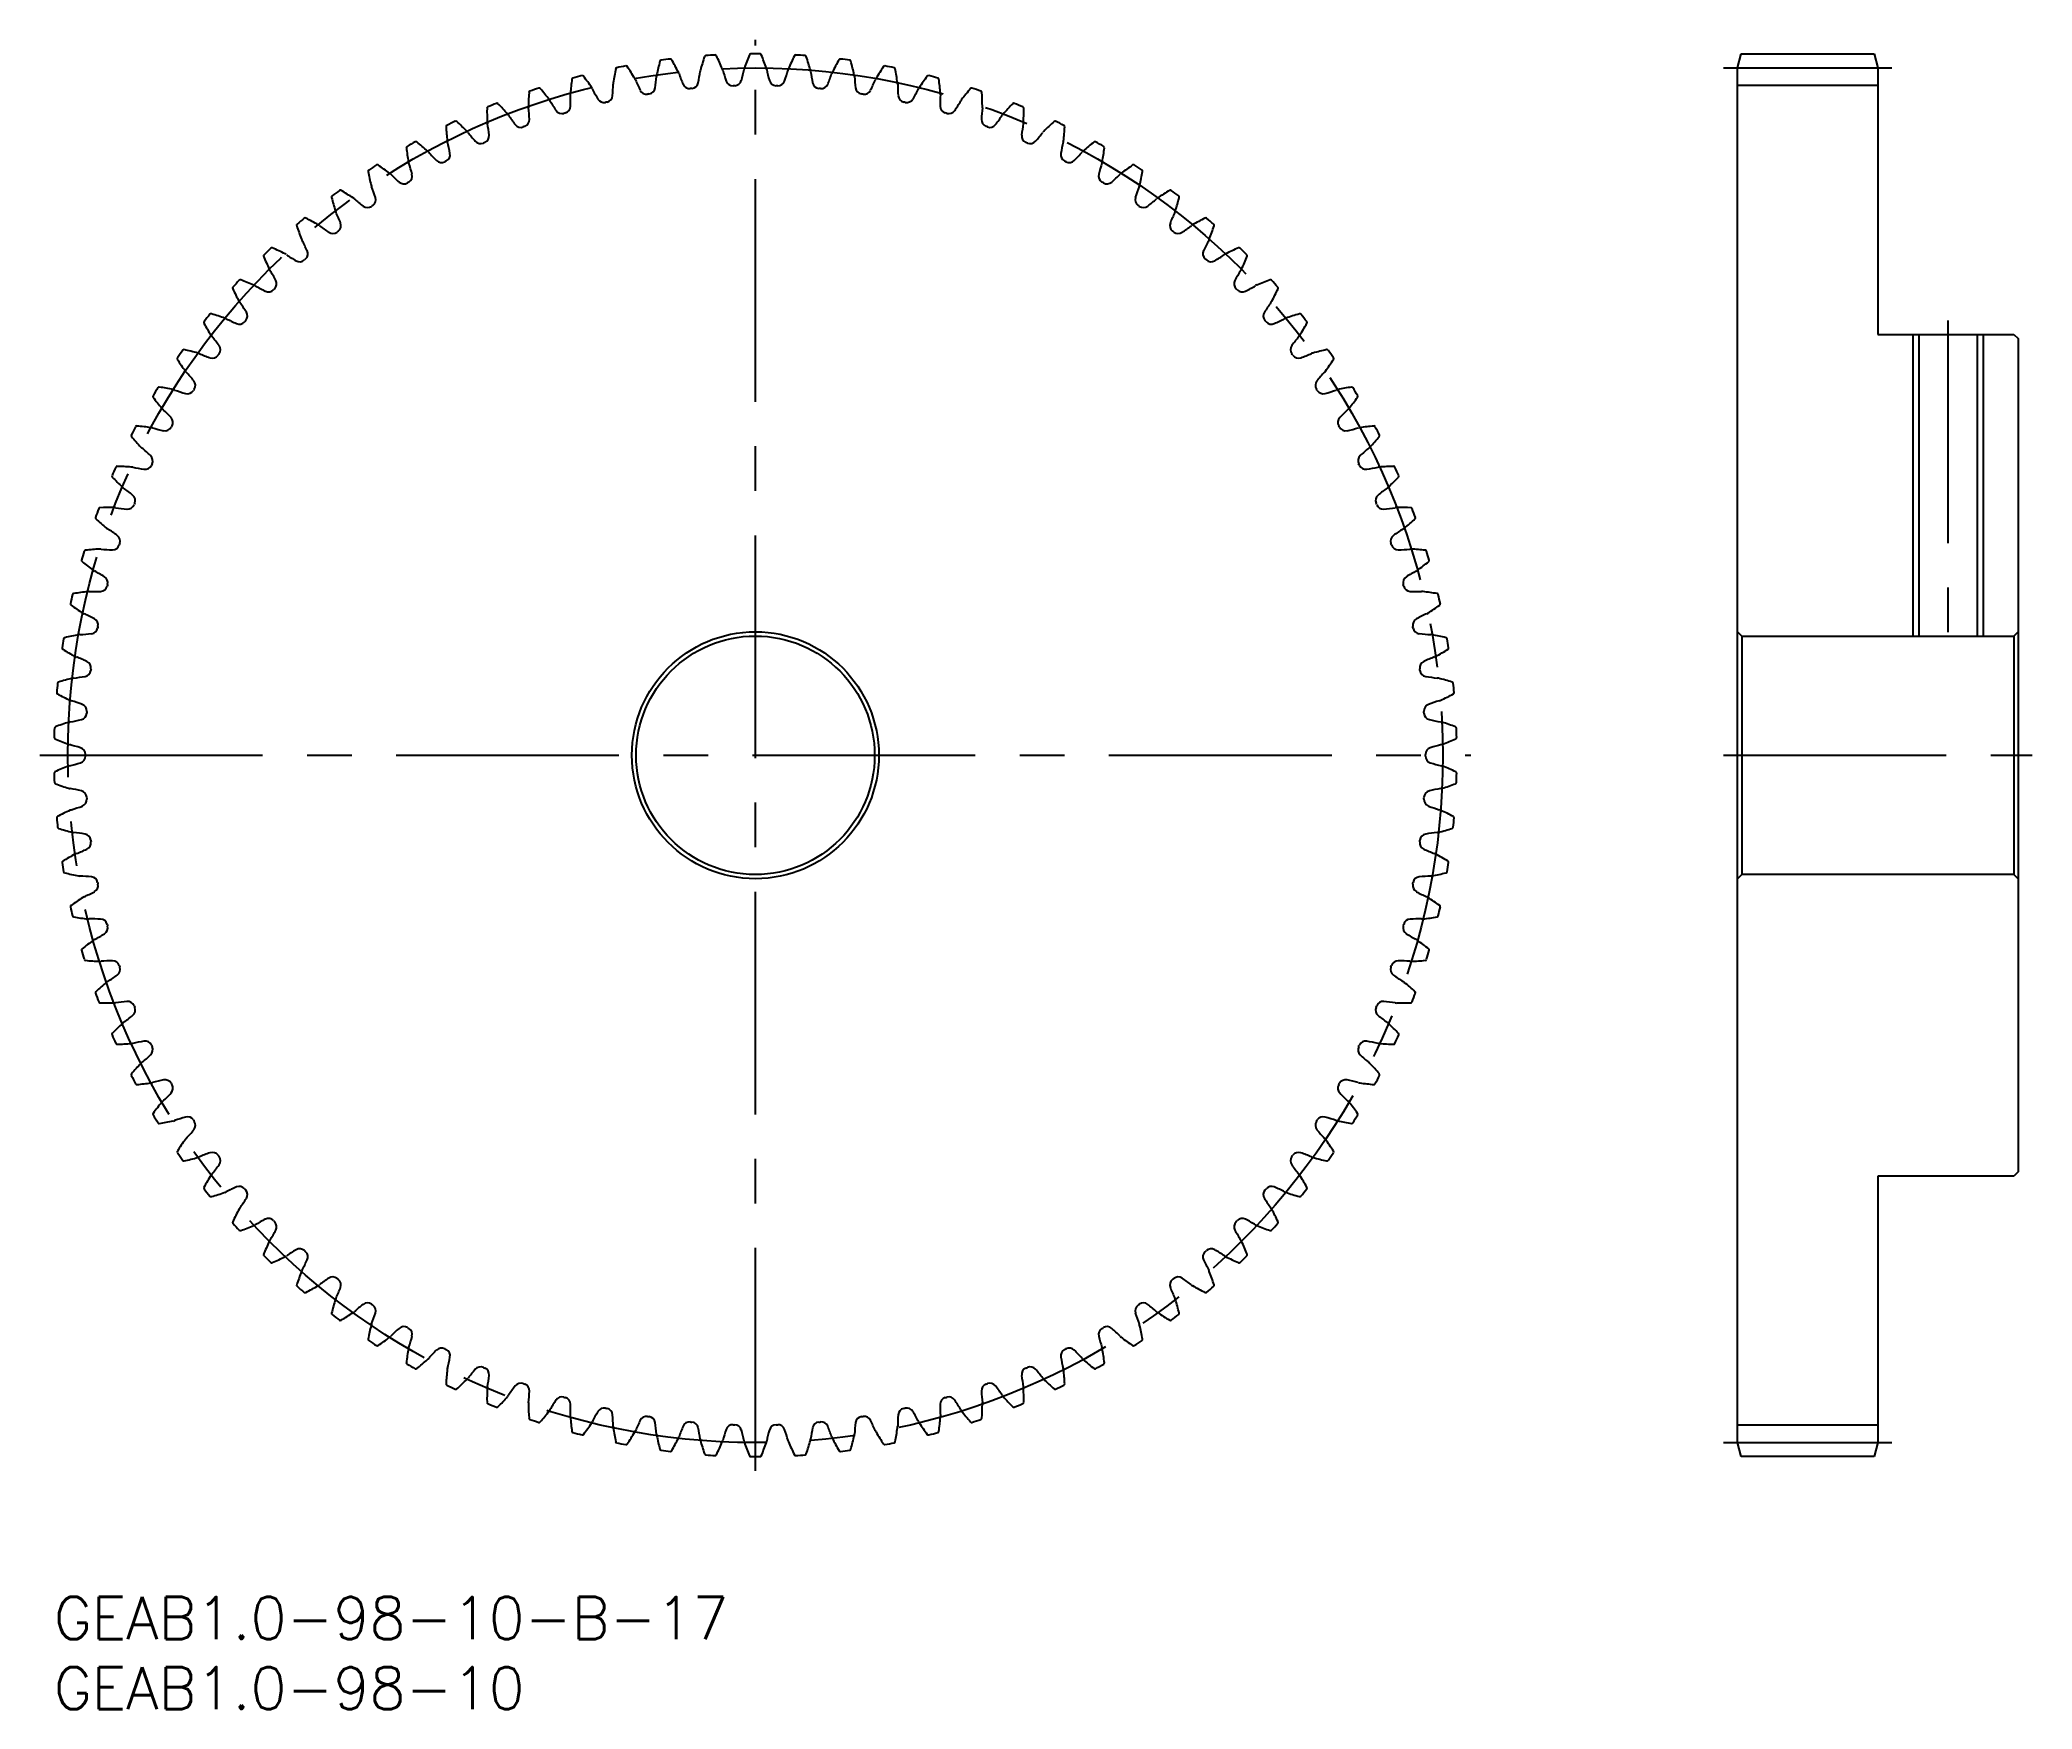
# Model space of a CAD drawing. Extents: x -1 to 141, y -8 to 111.
import ezdxf

# ---------------------------------------------------------------- set-up
doc = ezdxf.new("R2010")
doc.units = 0
doc.header["$LTSCALE"] = 0.5
doc.linetypes.add('CENTER', pattern=[50.8, 31.75, -6.35, 6.35, -6.35])
for name, color, linetype in [('MSM_CENTER', 1, 'CENTER'), ('MSM_CONTINUOUS', 7, 'CONTINUOUS'), ('MSM_NARROW', 5, 'CONTINUOUS'), ('MSM_PART_NUMBER', 7, 'CONTINUOUS')]:
    doc.layers.add(name, color=color, linetype=linetype)
doc.styles.get("Standard").update_dxf_attribs({"font": 'txt.shx', "height": 1, "bigfont": 'bigfont.shx'})

# ---------------------------------------------------------------- blocks, each defined once
blk = doc.blocks.new('*U2')
at = {"layer": 'MSM_PART_NUMBER'}
blk.add_text('GEAB1.0-98-10-B-17', height=3, dxfattribs=at).set_placement((0, -3))
blk = doc.blocks.new('*U3')
at = {"layer": 'MSM_PART_NUMBER'}
blk.add_text('GEAB1.0-98-10', height=3, dxfattribs=at).set_placement((0, -8))

msp = doc.modelspace()

# ---------------------------------------------------------------- linework, layer by layer
at = {"layer": 'MSM_CENTER'}
for p, q in [((50, 9), (50, 111)), ((119, 109), (131, 109)), ((135, 91), (135, 67.5)), ((-1, 60), (101, 60)), ((119, 60), (141, 60)), ((119, 11), (131, 11))]:
    msp.add_line(p, q, dxfattribs=at)
msp.add_circle((50, 60), 49, dxfattribs=at)
at = {"layer": 'MSM_CONTINUOUS'}
for p, q in [((120, 109), (120.27, 110)), ((120.27, 110), (129.73, 110)), ((129.73, 110), (130, 109)), ((120, 11), (120, 109)), ((130, 109), (130, 90)), ((130, 107.75), (120, 107.75)), ((130, 90), (139.7, 90)), ((132.93, 90), (132.93, 68.5)), ((137.07, 90), (137.07, 68.5)), ((139.7, 90), (140, 89.7)), ((140, 89.7), (140, 30.3)), ((120.3, 68.5), (120, 68.8)), ((120.3, 68.5), (120.3, 51.5)), ((120.3, 68.5), (139.7, 68.5)), ((140, 68.8), (139.7, 68.5)), ((139.7, 68.5), (139.7, 51.5)), ((120, 51.2), (120.3, 51.5)), ((139.7, 51.5), (120.3, 51.5)), ((139.7, 51.5), (140, 51.2)), ((130, 30), (130, 11)), ((139.7, 30), (130, 30)), ((140, 30.3), (139.7, 30)), ((130, 12.25), (120, 12.25)), ((120.27, 10), (120, 11)), ((129.73, 10), (120.27, 10)), ((130, 11), (129.73, 10))]:
    msp.add_line(p, q, dxfattribs=at)
for radius in [8.8, 8.5]:
    msp.add_circle((50, 60), radius, dxfattribs=at)
for centre, radius, start, end in [((58.95, 105.17), 16.33, 164.7225, 168.2653), ((43.29, 109.45), 0.1, 97.73, 164.7225), ((50, 60), 50, 96.9639, 97.73), ((43.95, 109.53), 0.1, 29.9714, 96.9639), ((29.89, 101.42), 16.33, 26.4286, 29.9714), ((61.82, 104.5), 16.33, 161.049, 164.5918), ((46.47, 109.77), 0.1, 94.0565, 161.049), ((50, 60), 50, 93.2904, 94.0565), ((47.14, 109.82), 0.1, 26.2979, 93.2904), ((32.58, 102.63), 16.33, 22.7551, 26.2979), ((64.65, 103.65), 16.33, 157.3755, 160.9184), ((49.67, 109.9), 0.1, 90.3836, 157.3755), ((50, 60), 50, 89.617, 90.383), ((50.33, 109.9), 0.1, 22.6245, 89.617), ((35.35, 103.65), 16.33, 19.0816, 22.6245), ((67.42, 102.63), 16.33, 153.7021, 157.2449), ((52.86, 109.82), 0.1, 86.7101, 153.7021), ((50, 60), 50, 85.9435, 86.7096), ((53.53, 109.77), 0.1, 18.951, 85.9435), ((38.18, 104.5), 16.33, 15.4082, 18.951), ((70.11, 101.42), 16.33, 150.0286, 153.5714), ((56.05, 109.53), 0.1, 83.0367, 150.0286), ((50, 60), 50, 82.27, 83.0361), ((56.71, 109.45), 0.1, 15.2775, 82.27), ((41.05, 105.17), 16.33, 11.7347, 15.2775), ((53.1, 105.94), 16.33, 172.0694, 175.6122), ((37.02, 108.18), 0.1, 105.0769, 172.0694), ((50, 60), 50, 104.3108, 105.0769), ((37.67, 108.35), 0.1, 37.3183, 104.3108), ((24.76, 98.51), 16.33, 33.7755, 37.3183), ((56.04, 105.65), 16.33, 168.396, 171.9388), ((40.69, 107.82), 0.831, 171.9388, 179.0936), ((40.13, 108.91), 0.1, 101.4035, 168.396), ((50, 60), 50, 100.6374, 101.4035), ((40.79, 109.04), 0.1, 33.6449, 100.6374), ((27.27, 100.05), 16.33, 30.102, 33.6449), ((40.69, 107.82), 0.831, 22.9472, 30.102), ((55.34, 114.03), 15.08, 202.9472, 206.06), ((27.91, 109.59), 15.08, 352.3073, 355.4201), ((43.77, 108.32), 0.831, 168.2653, 175.4201), ((43.77, 108.32), 0.831, 19.2738, 26.4286), ((58.79, 113.57), 15.08, 199.2738, 202.3866), ((45.43, 108.03), 0.5, 275.4394, 348.6339), ((31.14, 110.91), 15.08, 348.6339, 351.7466), ((46.88, 108.62), 0.831, 164.5918, 171.7466), ((46.88, 108.62), 0.831, 15.6003, 22.7551), ((62.2, 112.9), 15.08, 195.6003, 198.7131), ((48.39, 108.22), 0.5, 198.7131, 271.9075), ((48.51, 108.23), 0.5, 271.766, 344.9604), ((34.44, 112.01), 15.08, 344.9604, 348.0732), ((50, 108.72), 0.831, 160.9184, 168.0732), ((50, 108.72), 0.831, 11.9268, 19.0816), ((65.56, 112.01), 15.08, 191.9268, 195.0396), ((51.49, 108.23), 0.5, 195.0396, 268.234), ((51.61, 108.22), 0.5, 268.0925, 341.2869), ((37.8, 112.9), 15.08, 341.2869, 344.3997), ((53.12, 108.62), 0.831, 157.2449, 164.3997), ((53.12, 108.62), 0.831, 8.2534, 15.4082), ((68.86, 110.91), 15.08, 188.2534, 191.3661), ((54.57, 108.03), 0.5, 191.3662, 264.5606), ((41.21, 113.57), 15.08, 337.6134, 340.7262), ((56.23, 108.32), 0.831, 153.5714, 160.7262), ((56.23, 108.32), 0.831, 4.5799, 11.7347), ((72.09, 109.59), 15.08, 184.5799, 187.6927), ((44.66, 114.03), 15.08, 333.94, 337.0528), ((59.31, 107.82), 0.831, 149.898, 157.0528), ((72.73, 100.05), 16.33, 146.3551, 149.898), ((59.21, 109.04), 0.1, 79.3632, 146.3551), ((50, 60), 50, 78.5965, 79.3626), ((59.87, 108.91), 0.1, 11.604, 78.5965), ((43.96, 105.65), 16.33, 8.0612, 11.604), ((59.31, 107.82), 0.831, 0.9064, 8.0612), ((75.24, 98.51), 16.33, 142.6817, 146.2245), ((62.33, 108.35), 0.1, 75.6892, 142.6817), ((50, 60), 50, 74.9231, 75.6892), ((62.98, 108.18), 0.1, 7.9306, 74.9231), ((46.9, 105.94), 16.33, 4.3878, 7.9306), ((50.15, 106.05), 16.33, 175.7429, 179.2857), ((33.96, 107.25), 0.1, 108.7504, 175.7429), ((50, 60), 50, 107.9843, 108.7504), ((34.59, 107.46), 0.1, 40.9918, 107.9843), ((22.34, 96.81), 16.33, 37.449, 40.9918), ((34.65, 106.24), 0.831, 30.2942, 37.449), ((48.38, 114.26), 15.08, 210.2942, 213.407), ((37.64, 107.13), 0.831, 175.6122, 182.767), ((21.75, 106.36), 15.08, 359.6543, 2.7671), ((37.64, 107.13), 0.831, 26.6207, 33.7755), ((51.86, 114.26), 15.08, 206.6207, 209.7335), ((39.21, 107.03), 0.5, 209.7335, 282.9279), ((50, 60), 47.75, 102.7864, 102.9279), ((39.32, 107.05), 0.5, 282.7864, 355.9808), ((24.78, 108.08), 15.08, 355.9808, 359.0936), ((42.24, 107.62), 0.5, 206.06, 279.2544), ((50, 60), 47.75, 99.1129, 99.2544), ((42.36, 107.64), 0.5, 279.1129, 352.3073), ((45.31, 108.02), 0.5, 202.3865, 275.581), ((50, 60), 47.75, 95.4394, 95.581), ((50, 60), 47.75, 91.766, 91.9075), ((50, 60), 47.75, 88.0925, 88.234), ((50, 60), 47.75, 84.419, 84.5606), ((54.69, 108.02), 0.5, 264.419, 337.6135), ((57.64, 107.64), 0.5, 187.6927, 260.8871), ((50, 60), 47.75, 80.7456, 80.8871), ((57.76, 107.62), 0.5, 260.7455, 333.94), ((75.22, 108.08), 15.08, 180.9064, 184.0192), ((60.68, 107.05), 0.5, 184.0192, 257.2136), ((50, 60), 47.75, 77.0721, 77.2136), ((60.79, 107.03), 0.5, 257.0721, 330.2665), ((48.14, 114.26), 15.08, 330.2665, 333.3793), ((62.36, 107.13), 0.831, 146.2245, 153.3793), ((78.25, 106.36), 15.08, 177.2329, 180.3457), ((62.36, 107.13), 0.831, 357.233, 4.3877), ((51.62, 114.26), 15.08, 326.593, 329.7058), ((65.35, 106.24), 0.831, 142.551, 149.7058), ((77.66, 96.81), 16.33, 139.0082, 142.551), ((65.41, 107.46), 0.1, 72.0162, 139.0082), ((50, 60), 50, 71.2496, 72.0157), ((66.04, 107.25), 0.1, 4.2571, 71.2496), ((49.85, 106.05), 16.33, 0.7143, 4.2571), ((50, 60), 50, 115.3312, 116.0973), ((28.65, 105.1), 0.1, 48.3387, 115.3312), ((17.86, 92.97), 16.33, 44.7959, 48.3387), ((47.2, 105.96), 16.33, 179.4164, 182.9592), ((30.97, 106.13), 0.1, 112.4239, 179.4164), ((31.72, 105.16), 0.831, 182.9592, 190.114), ((50, 60), 50, 111.6578, 112.4239), ((31.58, 106.38), 0.1, 44.6653, 111.6578), ((20.04, 94.97), 16.33, 41.1224, 44.6653), ((31.72, 105.16), 0.831, 33.9676, 41.1225), ((44.91, 114.05), 15.08, 213.9676, 217.0804), ((33.39, 105.3), 0.5, 290.1333, 3.3277), ((34.65, 106.24), 0.831, 179.2857, 186.4405), ((18.84, 104.46), 15.08, 3.3277, 6.4405), ((36.21, 106.24), 0.5, 213.4069, 286.6014), ((50, 60), 47.75, 106.4598, 106.6014), ((36.33, 106.27), 0.5, 286.4598, 359.6543), ((63.67, 106.27), 0.5, 180.3457, 253.5402), ((50, 60), 47.75, 73.3986, 73.5402), ((63.79, 106.24), 0.5, 253.3986, 326.5931), ((81.16, 104.46), 15.08, 173.5595, 176.6723), ((66.61, 105.3), 0.5, 176.6722, 249.8667), ((65.35, 106.24), 0.831, 353.5595, 0.7143), ((55.09, 114.05), 15.08, 322.9196, 326.0324), ((68.28, 105.16), 0.831, 138.8775, 146.0324), ((79.96, 94.97), 16.33, 135.3347, 138.8775), ((68.42, 106.38), 0.1, 68.3422, 135.3347), ((50, 60), 50, 67.5761, 68.3422), ((69.03, 106.13), 0.1, 0.5836, 67.5761), ((68.28, 105.16), 0.831, 349.886, 357.0408), ((52.8, 105.96), 16.33, 357.0408, 0.5836), ((82.14, 92.97), 16.33, 131.6613, 135.2041), ((71.35, 105.1), 0.1, 64.6693, 131.6613), ((50, 60), 50, 63.9027, 64.6688), ((50, 60), 50, 119.0047, 119.7708), ((25.8, 103.64), 0.1, 52.0122, 119.0047), ((15.81, 90.85), 16.33, 48.4694, 52.0122), ((28.05, 104.81), 0.1, 116.0973, 183.0898), ((44.26, 105.69), 16.33, 183.0898, 186.6327), ((28.86, 103.9), 0.831, 186.6326, 193.7875), ((13.41, 100.11), 15.08, 10.6747, 13.7875), ((28.86, 103.9), 0.831, 37.6411, 44.7959), ((41.46, 113.61), 15.08, 217.6411, 220.7539), ((30.41, 104.1), 0.5, 220.7539, 293.9484), ((50, 60), 47.75, 113.8068, 113.9483), ((30.52, 104.14), 0.5, 293.8068, 7.0012), ((16.06, 102.37), 15.08, 7.0012, 10.114), ((33.28, 105.26), 0.5, 217.0804, 290.2749), ((50, 60), 47.75, 110.1333, 110.2749), ((50, 60), 47.75, 69.7251, 69.8667), ((66.72, 105.26), 0.5, 249.7251, 322.9196), ((83.94, 102.37), 15.08, 169.886, 172.9988), ((69.48, 104.14), 0.5, 172.9988, 246.1932), ((50, 60), 47.75, 66.0517, 66.1932), ((69.59, 104.1), 0.5, 246.0517, 319.2461), ((58.54, 113.61), 15.08, 319.2461, 322.3589), ((71.14, 103.9), 0.831, 135.2041, 142.3589), ((86.59, 100.11), 15.08, 166.2125, 169.3253), ((71.14, 103.9), 0.831, 346.2125, 353.3673), ((55.74, 105.69), 16.33, 353.3673, 356.9102), ((71.95, 104.81), 0.1, 356.9102, 63.9027), ((84.19, 90.85), 16.33, 127.9878, 131.5306), ((74.2, 103.64), 0.1, 60.9958, 127.9878), ((50, 60), 50, 60.2292, 60.9953), ((25.22, 103.31), 0.1, 119.7708, 186.7633), ((41.34, 105.23), 16.33, 186.7633, 190.3061), ((26.09, 102.45), 0.831, 190.3061, 197.4609), ((26.09, 102.45), 0.831, 41.3146, 48.4694), ((38.04, 112.95), 15.08, 221.3146, 224.4274), ((27.63, 102.75), 0.5, 224.4274, 297.6219), ((50, 60), 47.75, 117.4802, 117.6218), ((27.74, 102.81), 0.5, 297.4802, 10.6747), ((72.26, 102.81), 0.5, 169.3253, 242.5198), ((50, 60), 47.75, 62.3782, 62.5198), ((72.37, 102.75), 0.5, 242.3782, 315.5727), ((61.96, 112.95), 15.08, 315.5726, 318.6854), ((73.91, 102.45), 0.831, 131.5306, 138.6854), ((73.91, 102.45), 0.831, 342.5391, 349.6939), ((58.66, 105.23), 16.33, 349.6939, 353.2367), ((74.78, 103.31), 0.1, 353.2367, 60.2292), ((22.5, 101.64), 0.1, 123.4443, 190.4368), ((38.46, 104.58), 16.33, 190.4368, 193.9796), ((50, 60), 50, 122.6782, 123.4443), ((23.06, 102), 0.1, 55.6857, 122.6782), ((13.91, 88.59), 16.33, 52.1429, 55.6857), ((23.42, 100.83), 0.831, 44.9881, 52.1429), ((34.67, 112.08), 15.08, 224.988, 228.1008), ((24.94, 101.23), 0.5, 228.1008, 301.2953), ((50, 60), 47.75, 121.1537, 121.2953), ((10.92, 97.68), 15.08, 14.3481, 17.4609), ((25.04, 101.29), 0.5, 301.1537, 14.3481), ((74.96, 101.29), 0.5, 165.6518, 238.8463), ((89.08, 97.68), 15.08, 162.5391, 165.6519), ((50, 60), 47.75, 58.7047, 58.8463), ((75.06, 101.23), 0.5, 238.7047, 311.8992), ((65.33, 112.08), 15.08, 311.8992, 315.012), ((76.58, 100.83), 0.831, 127.8571, 135.0119), ((86.09, 88.59), 16.33, 124.3143, 127.8571), ((76.94, 102), 0.1, 57.3224, 124.3143), ((50, 60), 50, 56.5557, 57.3218), ((61.54, 104.58), 16.33, 346.0204, 349.5632), ((77.5, 101.64), 0.1, 349.5632, 56.5557), ((19.89, 99.79), 0.1, 127.1177, 194.1102), ((35.63, 103.75), 16.33, 194.1102, 197.6531), ((50, 60), 50, 126.3516, 127.1177), ((20.42, 100.19), 0.1, 59.3591, 126.3516), ((12.15, 86.22), 16.33, 55.8163, 59.3591), ((20.86, 99.05), 0.831, 48.6615, 55.8163), ((31.37, 110.99), 15.08, 228.6615, 231.7743), ((23.42, 100.83), 0.831, 193.9796, 201.1344), ((8.58, 95.1), 15.08, 18.0216, 21.1344), ((22.44, 99.61), 0.5, 304.8272, 18.0216), ((77.56, 99.61), 0.5, 161.9784, 235.1729), ((91.42, 95.1), 15.08, 158.8656, 161.9784), ((76.58, 100.83), 0.831, 338.8656, 346.0204), ((68.63, 110.99), 15.08, 308.2257, 311.3385), ((79.14, 99.05), 0.831, 124.1837, 131.3385), ((87.85, 86.22), 16.33, 120.6409, 124.1837), ((79.58, 100.19), 0.1, 53.6489, 120.6409), ((50, 60), 50, 52.8823, 53.6484), ((64.37, 103.75), 16.33, 342.3469, 345.8898), ((80.11, 99.79), 0.1, 345.8898, 52.8823), ((50, 60), 50, 130.0251, 130.7912), ((17.91, 98.21), 0.1, 63.0326, 130.0251), ((10.55, 83.74), 16.33, 59.4898, 63.0326), ((20.86, 99.05), 0.831, 197.6531, 204.8079), ((6.42, 92.37), 15.08, 21.6951, 24.8079), ((22.35, 99.54), 0.5, 231.7743, 304.9687), ((50, 60), 47.75, 124.8272, 124.9687), ((50, 60), 47.75, 55.0313, 55.1728), ((77.65, 99.54), 0.5, 235.0313, 308.2257), ((93.58, 92.37), 15.08, 155.1921, 158.3049), ((79.14, 99.05), 0.831, 335.1921, 342.3469), ((89.45, 83.74), 16.33, 116.9674, 120.5102), ((82.09, 98.21), 0.1, 49.9749, 116.9674), ((50, 60), 50, 49.2088, 49.9749), ((17.4, 97.78), 0.1, 130.7912, 197.7837), ((32.86, 102.74), 16.33, 197.7837, 201.3265), ((18.42, 97.1), 0.831, 201.3265, 208.4813), ((4.43, 89.51), 15.08, 25.3685, 28.4813), ((18.42, 97.1), 0.831, 52.335, 59.4898), ((28.14, 109.69), 15.08, 232.335, 235.4478), ((19.87, 97.69), 0.5, 235.4478, 308.6422), ((50, 60), 47.75, 128.5007, 128.6422), ((19.96, 97.76), 0.5, 308.5007, 21.6951), ((80.04, 97.76), 0.5, 158.3049, 231.4993), ((50, 60), 47.75, 51.3578, 51.4993), ((80.13, 97.69), 0.5, 231.3578, 304.5522), ((71.86, 109.69), 15.08, 304.5522, 307.665), ((81.58, 97.1), 0.831, 120.5102, 127.665), ((95.57, 89.51), 15.08, 151.5187, 154.6315), ((81.58, 97.1), 0.831, 331.5187, 338.6735), ((67.14, 102.74), 16.33, 338.6735, 342.2163), ((82.6, 97.78), 0.1, 342.2163, 49.2088), ((15.05, 95.61), 0.1, 134.4647, 201.4572), ((30.15, 101.55), 16.33, 201.4572, 205), ((50, 60), 50, 133.6986, 134.4647), ((15.53, 96.08), 0.1, 66.7061, 133.6986), ((9.11, 81.17), 16.33, 63.1633, 66.7061), ((16.1, 95), 0.831, 56.0085, 63.1633), ((25, 108.19), 15.08, 236.0085, 239.1213), ((17.52, 95.68), 0.5, 239.1212, 312.3157), ((50, 60), 47.75, 132.1741, 132.3157), ((17.61, 95.76), 0.5, 312.1741, 25.3685), ((82.39, 95.76), 0.5, 154.6314, 227.8259), ((50, 60), 47.75, 47.6843, 47.8259), ((82.48, 95.68), 0.5, 227.6843, 300.8787), ((75, 108.19), 15.08, 300.8787, 303.9915), ((83.9, 95), 0.831, 116.8367, 123.9915), ((90.89, 81.17), 16.33, 113.2939, 116.8367), ((84.47, 96.08), 0.1, 46.302, 113.2939), ((50, 60), 50, 45.5353, 46.3014), ((69.85, 101.55), 16.33, 335, 338.5428), ((84.95, 95.61), 0.1, 338.5428, 45.5353), ((50, 60), 50, 137.3721, 138.1381), ((13.29, 93.79), 0.1, 70.3796, 137.3721), ((7.83, 78.5), 16.33, 66.8367, 70.3796), ((16.1, 95), 0.831, 205, 212.1548), ((2.64, 86.53), 15.08, 29.042, 32.1548), ((15.38, 93.61), 0.5, 315.8476, 29.042), ((84.62, 93.61), 0.5, 150.958, 224.1524), ((97.36, 86.53), 15.08, 147.8452, 150.958), ((83.9, 95), 0.831, 327.8452, 335), ((92.17, 78.5), 16.33, 109.6204, 113.1633), ((86.71, 93.79), 0.1, 42.6279, 109.6204), ((50, 60), 50, 41.8619, 42.6279), ((12.84, 93.3), 0.1, 138.1381, 205.1306), ((27.53, 100.19), 16.33, 205.1306, 208.6735), ((13.93, 92.76), 0.831, 208.6735, 215.8283), ((13.93, 92.76), 0.831, 59.6819, 66.8367), ((21.96, 106.49), 15.08, 239.6819, 242.7947), ((15.3, 93.52), 0.5, 242.7947, 315.9891), ((50, 60), 47.75, 135.8476, 135.9891), ((50, 60), 47.75, 44.0109, 44.1524), ((84.7, 93.52), 0.5, 224.0108, 297.2052), ((78.04, 106.49), 15.08, 297.2053, 300.3181), ((86.07, 92.76), 0.831, 113.1633, 120.3181), ((86.07, 92.76), 0.831, 324.1717, 331.3265), ((72.47, 100.19), 16.33, 331.3265, 334.8694), ((87.16, 93.3), 0.1, 334.8694, 41.8619), ((10.78, 90.85), 0.1, 141.8116, 208.8041), ((50, 60), 50, 141.0455, 141.8116), ((11.2, 91.37), 0.1, 74.053, 141.0455), ((6.74, 75.76), 16.33, 70.5102, 74.053), ((11.91, 90.38), 0.831, 63.3554, 70.5102), ((19.04, 104.6), 15.08, 243.3554, 246.4682), ((13.22, 91.23), 0.5, 246.4682, 319.6626), ((1.03, 83.44), 15.08, 32.7155, 35.8283), ((50, 60), 47.75, 139.5211, 139.6626), ((13.3, 91.32), 0.5, 319.5211, 32.7155), ((86.7, 91.32), 0.5, 147.2845, 220.4789), ((98.97, 83.44), 15.08, 144.1717, 147.2845), ((50, 60), 47.75, 40.3374, 40.4789), ((86.78, 91.23), 0.5, 220.3374, 293.5318), ((80.96, 104.6), 15.08, 293.5318, 296.6446), ((88.09, 90.38), 0.831, 109.4898, 116.6446), ((93.26, 75.76), 16.33, 105.947, 109.4898), ((88.8, 91.37), 0.1, 38.955, 105.947), ((50, 60), 50, 38.1884, 38.9545), ((89.22, 90.85), 0.1, 331.1959, 38.1884), ((25, 98.67), 16.33, 208.8041, 212.3469), ((11.91, 90.38), 0.831, 212.3469, 219.5017), ((-0.37, 80.26), 15.08, 36.389, 39.5017), ((100.37, 80.26), 15.08, 140.4983, 143.611), ((88.09, 90.38), 0.831, 320.4983, 327.6531), ((75, 98.67), 16.33, 327.6531, 331.1959), ((8.88, 88.27), 0.1, 145.4851, 212.4776), ((50, 60), 50, 144.719, 145.4851), ((22.58, 96.99), 16.33, 212.4776, 216.0204), ((9.27, 88.82), 0.1, 77.7265, 144.719), ((5.81, 72.96), 16.33, 74.1837, 77.7265), ((10.04, 87.87), 0.831, 67.0289, 74.1837), ((16.25, 102.52), 15.08, 247.0289, 250.1417), ((11.3, 88.81), 0.5, 250.1416, 323.3361), ((50, 60), 47.75, 143.1945, 143.3361), ((11.37, 88.91), 0.5, 323.1945, 36.389), ((88.63, 88.91), 0.5, 143.611, 216.8055), ((50, 60), 47.75, 36.6639, 36.8055), ((88.7, 88.81), 0.5, 216.6639, 289.8584), ((83.75, 102.52), 15.08, 289.8583, 292.9711), ((89.96, 87.87), 0.831, 105.8163, 112.9711), ((94.19, 72.96), 16.33, 102.2735, 105.8163), ((77.42, 96.99), 16.33, 323.9796, 327.5224), ((90.73, 88.82), 0.1, 35.2816, 102.2735), ((50, 60), 50, 34.5149, 35.281), ((91.12, 88.27), 0.1, 327.5224, 34.5149), ((10.04, 87.87), 0.831, 216.0204, 223.1752), ((-1.56, 76.99), 15.08, 40.0624, 43.1752), ((9.59, 86.37), 0.5, 326.868, 40.0624), ((90.41, 86.37), 0.5, 139.9375, 213.132), ((101.56, 76.99), 15.08, 136.8248, 139.9376), ((89.96, 87.87), 0.831, 316.8248, 323.9796), ((7.16, 85.58), 0.1, 149.1586, 216.1511), ((50, 60), 50, 148.3925, 149.1586), ((20.26, 95.16), 16.33, 216.1511, 219.6939), ((7.5, 86.15), 0.1, 81.4, 148.3925), ((5.07, 70.1), 16.33, 77.8571, 81.4), ((8.34, 85.26), 0.831, 70.7023, 77.8571), ((13.59, 100.27), 15.08, 250.7023, 253.8151), ((9.53, 86.27), 0.5, 253.8151, 327.0095), ((50, 60), 47.75, 146.868, 147.0095), ((50, 60), 47.75, 32.9905, 33.132), ((90.47, 86.27), 0.5, 212.9904, 286.1849), ((86.41, 100.27), 15.08, 286.1849, 289.2977), ((91.66, 85.26), 0.831, 102.1429, 109.2977), ((94.93, 70.1), 16.33, 98.6, 102.1429), ((79.74, 95.16), 16.33, 320.3061, 323.8489), ((92.5, 86.15), 0.1, 31.6081, 98.6), ((50, 60), 50, 30.8414, 31.6075), ((92.84, 85.58), 0.1, 323.8489, 30.8414), ((8.34, 85.26), 0.831, 219.6939, 226.8487), ((-2.54, 73.65), 15.08, 43.7359, 46.8487), ((7.99, 83.73), 0.5, 330.5415, 43.7359), ((92.01, 83.73), 0.5, 136.2641, 209.4585), ((102.54, 73.65), 15.08, 133.1513, 136.2641), ((91.66, 85.26), 0.831, 313.1513, 320.3061), ((5.61, 82.78), 0.1, 152.832, 219.8245), ((50, 60), 50, 152.0659, 152.832), ((18.07, 93.18), 16.33, 219.8245, 223.3673), ((5.91, 83.38), 0.1, 85.0734, 152.0659), ((4.52, 67.2), 16.33, 81.5306, 85.0734), ((6.8, 82.54), 0.831, 74.3758, 81.5306), ((11.09, 97.86), 15.08, 254.3758, 257.4886), ((7.93, 83.63), 0.5, 257.4886, 330.683), ((50, 60), 47.75, 150.5415, 150.683), ((50, 60), 47.75, 29.317, 29.4585), ((92.07, 83.63), 0.5, 209.317, 282.5114), ((88.91, 97.86), 15.08, 282.5114, 285.6242), ((93.2, 82.54), 0.831, 98.4694, 105.6242), ((95.48, 67.2), 16.33, 94.9266, 98.4694), ((81.93, 93.18), 16.33, 316.6327, 320.1755), ((94.09, 83.38), 0.1, 27.9341, 94.9266), ((50, 60), 50, 27.168, 27.9341), ((94.39, 82.78), 0.1, 320.1755, 27.168), ((6.8, 82.54), 0.831, 223.3673, 230.5222), ((-3.31, 70.26), 15.08, 47.4094, 50.5222), ((6.55, 80.99), 0.5, 334.2149, 47.4093), ((93.45, 80.99), 0.5, 132.5906, 205.7851), ((103.31, 70.26), 15.08, 129.4778, 132.5906), ((93.2, 82.54), 0.831, 309.4778, 316.6327), ((4.24, 79.89), 0.1, 156.5055, 223.498), ((50, 60), 50, 155.7394, 156.5055), ((16.01, 91.07), 16.33, 223.498, 227.0408), ((4.51, 80.5), 0.1, 88.7469, 155.7394), ((4.15, 64.27), 16.33, 85.2041, 88.7469), ((5.45, 79.72), 0.831, 78.0493, 85.2041), ((8.74, 95.29), 15.08, 258.0493, 261.1621), ((6.5, 80.88), 0.5, 261.162, 334.3565), ((50, 60), 47.75, 154.2149, 154.3565), ((50, 60), 47.75, 25.6435, 25.7851), ((93.5, 80.88), 0.5, 205.6435, 278.8379), ((91.26, 95.29), 15.08, 278.8379, 281.9507), ((94.55, 79.72), 0.831, 94.7959, 101.9507), ((95.85, 64.27), 16.33, 91.2531, 94.7959), ((83.99, 91.07), 16.33, 312.9592, 316.502), ((95.49, 80.5), 0.1, 24.2606, 91.2531), ((50, 60), 50, 23.4945, 24.2606), ((95.76, 79.89), 0.1, 316.502, 23.4945), ((5.45, 79.72), 0.831, 227.0408, 234.1956), ((-3.86, 66.82), 15.08, 51.0828, 54.1956), ((5.3, 78.16), 0.5, 337.8884, 51.0828), ((94.7, 78.16), 0.5, 128.9171, 202.1116), ((103.86, 66.82), 15.08, 125.8044, 128.9172), ((94.55, 79.72), 0.831, 305.8044, 312.9592), ((50, 60), 50, 159.4129, 160.179), ((3.06, 76.92), 0.1, 160.179, 227.1715), ((14.09, 88.83), 16.33, 227.1715, 230.7143), ((3.29, 77.55), 0.1, 92.4204, 159.4129), ((3.97, 61.33), 16.33, 88.8776, 92.4204), ((4.28, 76.83), 0.831, 81.7227, 88.8776), ((6.57, 92.57), 15.08, 261.7227, 264.8355), ((5.25, 78.05), 0.5, 264.8355, 338.03), ((50, 60), 47.75, 157.8884, 158.03), ((50, 60), 47.75, 21.97, 22.1116), ((94.75, 78.05), 0.5, 201.97, 275.1645), ((93.43, 92.57), 15.08, 275.1645, 278.2773), ((95.72, 76.83), 0.831, 91.1224, 98.2773), ((96.03, 61.33), 16.33, 87.5796, 91.1224), ((85.91, 88.83), 16.33, 309.2857, 312.8285), ((96.71, 77.55), 0.1, 20.5877, 87.5796), ((50, 60), 50, 19.821, 20.5871), ((96.94, 76.92), 0.1, 312.8285, 19.821), ((4.28, 76.83), 0.831, 230.7143, 237.8691), ((-4.18, 63.36), 15.08, 54.7563, 57.8691), ((4.23, 75.26), 0.5, 341.5619, 54.7563), ((95.77, 75.26), 0.5, 125.2437, 198.4381), ((104.18, 63.36), 15.08, 122.1309, 125.2437), ((95.72, 76.83), 0.831, 302.1309, 309.2857), ((50, 60), 50, 163.0863, 163.8524), ((2.07, 73.88), 0.1, 163.8524, 230.8449), ((2.26, 74.52), 0.1, 96.0938, 163.0863), ((3.98, 58.38), 16.33, 92.551, 96.0938), ((3.29, 73.86), 0.831, 85.3962, 92.551), ((4.57, 89.72), 15.08, 265.3962, 268.509), ((4.19, 75.15), 0.5, 268.509, 341.7034), ((50, 60), 47.75, 161.5619, 161.7034), ((50, 60), 47.75, 18.2966, 18.4381), ((95.81, 75.15), 0.5, 198.2966, 271.491), ((95.43, 89.72), 15.08, 271.491, 274.6038), ((96.71, 73.86), 0.831, 87.449, 94.6038), ((96.02, 58.38), 16.33, 83.9062, 87.449), ((97.74, 74.52), 0.1, 16.9142, 83.9062), ((50, 60), 50, 16.1476, 16.9137), ((97.93, 73.88), 0.1, 309.1551, 16.1476), ((12.32, 86.47), 16.33, 230.8449, 234.3878), ((3.29, 73.86), 0.831, 234.3878, 241.5426), ((-4.29, 59.88), 15.08, 58.4298, 61.5426), ((3.34, 72.3), 0.5, 345.2354, 58.4298), ((96.66, 72.3), 0.5, 121.5702, 194.7646), ((104.29, 59.88), 15.08, 118.4574, 121.5702), ((96.71, 73.86), 0.831, 298.4574, 305.6122), ((87.68, 86.47), 16.33, 305.6122, 309.1551), ((50, 60), 50, 166.7598, 167.5259), ((1.43, 71.43), 0.1, 99.7673, 166.7598), ((4.18, 55.43), 16.33, 96.2245, 99.7673), ((2.5, 70.84), 0.831, 89.0697, 96.2245), ((2.76, 86.75), 15.08, 269.0697, 272.1825), ((3.31, 72.18), 0.5, 272.1825, 345.3769), ((50, 60), 47.75, 165.2354, 165.3769), ((50, 60), 47.75, 14.6231, 14.7646), ((96.69, 72.18), 0.5, 194.6231, 267.8175), ((97.24, 86.75), 15.08, 267.8175, 270.9303), ((97.5, 70.84), 0.831, 83.7755, 90.9303), ((95.82, 55.43), 16.33, 80.2327, 83.7755), ((98.57, 71.43), 0.1, 13.2402, 80.2327), ((50, 60), 50, 12.4741, 13.2402), ((1.28, 70.78), 0.1, 167.5259, 234.5184), ((10.7, 84), 16.33, 234.5184, 238.0612), ((2.5, 70.84), 0.831, 238.0612, 245.216), ((-4.17, 56.4), 15.08, 62.1032, 65.216), ((2.65, 69.28), 0.5, 348.9088, 62.1032), ((97.35, 69.28), 0.5, 117.8967, 191.0912), ((104.17, 56.4), 15.08, 114.784, 117.8968), ((97.5, 70.84), 0.831, 294.784, 301.9388), ((89.3, 84), 16.33, 301.9388, 305.4816), ((98.72, 70.78), 0.1, 305.4816, 12.4741), ((50, 60), 50, 170.4333, 171.1994), ((0.79, 68.29), 0.1, 103.4408, 170.4333), ((4.57, 52.5), 16.33, 99.898, 103.4408), ((1.9, 67.78), 0.831, 92.7432, 99.898), ((1.14, 83.67), 15.08, 272.7432, 275.8559), ((2.63, 69.16), 0.5, 275.8559, 349.0504), ((50, 60), 47.75, 168.9088, 169.0504), ((50, 60), 47.75, 10.9496, 11.0912), ((97.37, 69.16), 0.5, 190.9496, 264.1441), ((98.86, 83.67), 15.08, 264.1441, 267.2568), ((98.1, 67.78), 0.831, 80.102, 87.2568), ((95.43, 52.5), 16.33, 76.5592, 80.102), ((99.21, 68.29), 0.1, 9.5673, 76.5592), ((50, 60), 50, 8.8006, 9.5667), ((0.69, 67.63), 0.1, 171.1994, 238.1919), ((9.24, 81.43), 16.33, 238.1919, 241.7347), ((1.9, 67.78), 0.831, 241.7347, 248.8895), ((-3.83, 52.94), 15.08, 65.7767, 68.8895), ((103.83, 52.94), 15.08, 111.1105, 114.2233), ((98.1, 67.78), 0.831, 291.1105, 298.2653), ((90.76, 81.43), 16.33, 298.2653, 301.8081), ((99.31, 67.63), 0.1, 301.8081, 8.8006), ((5.14, 49.61), 16.33, 103.5714, 107.1143), ((1.5, 64.68), 0.831, 96.4166, 103.5714), ((-0.27, 80.49), 15.08, 276.4166, 279.5294), ((2.14, 66.11), 0.5, 279.5294, 352.7238), ((2.15, 66.23), 0.5, 352.5823, 65.7767), ((50, 60), 47.75, 172.5823, 172.7238), ((97.85, 66.23), 0.5, 114.2233, 187.4177), ((50, 60), 47.75, 7.2762, 7.4177), ((97.86, 66.11), 0.5, 187.2762, 260.4706), ((100.27, 80.49), 15.08, 260.4706, 263.5834), ((98.5, 64.68), 0.831, 76.4285, 83.5834), ((94.86, 49.61), 16.33, 72.8857, 76.4286), ((50, 60), 50, 174.1067, 174.8728), ((0.3, 64.46), 0.1, 174.8728, 241.8653), ((7.95, 78.77), 16.33, 241.8653, 245.4082), ((0.36, 65.12), 0.1, 107.1143, 174.1067), ((1.5, 64.68), 0.831, 245.4082, 252.563), ((98.5, 64.68), 0.831, 287.437, 294.5918), ((92.05, 78.77), 16.33, 294.5918, 298.1347), ((99.64, 65.12), 0.1, 5.8938, 72.8857), ((50, 60), 50, 5.1272, 5.8933), ((99.7, 64.46), 0.1, 298.1347, 5.1272), ((-1.48, 77.22), 15.08, 280.0901, 283.2029), ((-3.26, 49.5), 15.08, 69.4502, 72.563), ((1.85, 63.03), 0.5, 283.2029, 356.3973), ((1.85, 63.15), 0.5, 356.2558, 69.4502), ((50, 60), 47.75, 176.2558, 176.3973), ((98.15, 63.15), 0.5, 110.5498, 183.7442), ((50, 60), 47.75, 3.6027, 3.7442), ((98.15, 63.03), 0.5, 183.6027, 256.7971), ((103.26, 49.5), 15.08, 107.437, 110.5498), ((101.48, 77.22), 15.08, 256.7971, 259.9099), ((50, 60), 50, 177.7802, 178.5463), ((0.12, 61.27), 0.1, 178.5463, 245.5388), ((0.14, 61.93), 0.1, 110.7877, 177.7802), ((6.84, 76.04), 16.33, 245.5388, 249.0816), ((5.9, 46.76), 16.33, 107.2449, 110.7877), ((1.3, 61.56), 0.831, 100.0901, 107.2449), ((98.7, 61.56), 0.831, 72.7551, 79.9099), ((94.1, 46.76), 16.33, 69.2123, 72.7551), ((93.16, 76.04), 16.33, 290.9184, 294.4612), ((99.86, 61.93), 0.1, 2.2203, 69.2123), ((99.88, 61.27), 0.1, 294.4612, 1.4537), ((50, 60), 50, 1.4537, 2.2198), ((1.3, 61.56), 0.831, 249.0816, 256.2364), ((-2.48, 46.11), 15.08, 73.1236, 76.2364), ((1.75, 60.06), 0.5, 359.9292, 73.1236), ((1.75, 59.94), 0.5, 286.8763, 0.0708), ((50, 60), 47.75, 179.9292, 180.0708), ((98.25, 60.06), 0.5, 106.8763, 180.0708), ((50, 60), 47.75, 359.9292, 0.0708), ((98.25, 59.94), 0.5, 179.9292, 253.1236), ((102.48, 46.11), 15.08, 103.7636, 106.8764), ((98.7, 61.56), 0.831, 283.7636, 290.9184), ((0.12, 58.73), 0.1, 114.4612, 181.4537), ((50, 60), 50, 181.4537, 182.2198), ((6.84, 43.96), 16.33, 110.9184, 114.4612), ((1.3, 58.44), 0.831, 103.7636, 110.9184), ((-2.48, 73.89), 15.08, 283.7636, 286.8764), ((102.48, 73.89), 15.08, 253.1236, 256.2364), ((98.7, 58.44), 0.831, 69.0816, 76.2364), ((93.16, 43.96), 16.33, 65.5388, 69.0816), ((99.88, 58.73), 0.1, 358.5463, 65.5388), ((50, 60), 50, 357.7802, 358.5463), ((0.14, 58.07), 0.1, 182.2198, 249.2123), ((5.9, 73.24), 16.33, 249.2123, 252.7551), ((1.3, 58.44), 0.831, 252.7551, 259.9099), ((-1.48, 42.78), 15.08, 76.7971, 79.9099), ((1.85, 56.97), 0.5, 3.6027, 76.7971), ((1.85, 56.85), 0.5, 290.5498, 3.7442), ((50, 60), 47.75, 183.6027, 183.7442), ((50, 60), 47.75, 356.2558, 356.3973), ((98.15, 56.85), 0.5, 176.2558, 249.4502), ((98.15, 56.97), 0.5, 103.2029, 176.3973), ((101.48, 42.78), 15.08, 100.0901, 103.2029), ((98.7, 58.44), 0.831, 280.0901, 287.2449), ((94.1, 73.24), 16.33, 287.2449, 290.7877), ((99.86, 58.07), 0.1, 290.7877, 357.7802), ((0.3, 55.54), 0.1, 118.1347, 185.1272), ((50, 60), 50, 185.1272, 185.8933), ((7.95, 41.23), 16.33, 114.5918, 118.1347), ((1.5, 55.32), 0.831, 107.437, 114.5918), ((-3.26, 70.5), 15.08, 287.437, 290.5498), ((103.26, 70.5), 15.08, 249.4502, 252.563), ((98.5, 55.32), 0.831, 65.4082, 72.563), ((92.05, 41.23), 16.33, 61.8653, 65.4082), ((50, 60), 50, 354.1067, 354.8728), ((99.7, 55.54), 0.1, 354.8728, 61.8653), ((0.36, 54.88), 0.1, 185.8933, 252.8857), ((5.14, 70.39), 16.33, 252.8857, 256.4286), ((1.5, 55.32), 0.831, 256.4285, 263.5834), ((-0.27, 39.51), 15.08, 80.4706, 83.5834), ((2.14, 53.89), 0.5, 7.2762, 80.4706), ((97.86, 53.89), 0.5, 99.5294, 172.7238), ((100.27, 39.51), 15.08, 96.4166, 99.5294), ((98.5, 55.32), 0.831, 276.4166, 283.5714), ((94.86, 70.39), 16.33, 283.5714, 287.1143), ((99.64, 54.88), 0.1, 287.1143, 354.1067), ((9.24, 38.57), 16.33, 118.2653, 121.8081), ((1.9, 52.22), 0.831, 111.1105, 118.2653), ((-3.83, 67.06), 15.08, 291.1105, 294.2233), ((2.15, 53.77), 0.5, 294.2233, 7.4177), ((50, 60), 47.75, 187.2762, 187.4177), ((50, 60), 47.75, 352.5823, 352.7238), ((97.85, 53.77), 0.5, 172.5823, 245.7767), ((103.83, 67.06), 15.08, 245.7767, 248.8895), ((98.1, 52.22), 0.831, 61.7347, 68.8895), ((90.76, 38.57), 16.33, 58.1919, 61.7347), ((0.69, 52.37), 0.1, 121.8081, 188.8006), ((50, 60), 50, 188.8006, 189.5667), ((0.79, 51.71), 0.1, 189.5667, 256.5592), ((4.57, 67.5), 16.33, 256.5592, 260.102), ((1.9, 52.22), 0.831, 260.102, 267.2568), ((1.14, 36.33), 15.08, 84.1441, 87.2568), ((2.63, 50.84), 0.5, 10.9496, 84.1441), ((97.37, 50.84), 0.5, 95.8559, 169.0504), ((98.86, 36.33), 15.08, 92.7432, 95.8559), ((98.1, 52.22), 0.831, 272.7432, 279.898), ((95.43, 67.5), 16.33, 279.898, 283.4408), ((99.21, 51.71), 0.1, 283.4408, 350.4333), ((50, 60), 50, 350.4333, 351.1994), ((99.31, 52.37), 0.1, 351.1994, 58.1919), ((10.7, 36), 16.33, 121.9388, 125.4816), ((2.5, 49.16), 0.831, 114.784, 121.9388), ((-4.17, 63.6), 15.08, 294.784, 297.8968), ((2.65, 50.72), 0.5, 297.8967, 11.0913), ((50, 60), 47.75, 190.9496, 191.0912), ((97.35, 50.72), 0.5, 168.9088, 242.1032), ((50, 60), 47.75, 348.9088, 349.0504), ((104.17, 63.6), 15.08, 242.1032, 245.216), ((97.5, 49.16), 0.831, 58.0612, 65.216), ((89.3, 36), 16.33, 54.5184, 58.0612), ((1.28, 49.22), 0.1, 125.4816, 192.4741), ((50, 60), 50, 192.4741, 193.2402), ((1.43, 48.57), 0.1, 193.2402, 260.2327), ((4.18, 64.57), 16.33, 260.2327, 263.7755), ((2.5, 49.16), 0.831, 263.7755, 270.9303), ((2.76, 33.25), 15.08, 87.8175, 90.9303), ((3.31, 47.82), 0.5, 14.6231, 87.8175), ((96.69, 47.82), 0.5, 92.1824, 165.3769), ((97.24, 33.25), 15.08, 89.0697, 92.1825), ((97.5, 49.16), 0.831, 269.0697, 276.2245), ((95.82, 64.57), 16.33, 276.2245, 279.7673), ((98.57, 48.57), 0.1, 279.7673, 346.7598), ((50, 60), 50, 346.7598, 347.5259), ((98.72, 49.22), 0.1, 347.5259, 54.5184), ((3.29, 46.14), 0.831, 118.4574, 125.6122), ((-4.29, 60.12), 15.08, 298.4574, 301.5702), ((3.34, 47.7), 0.5, 301.5702, 14.7646), ((50, 60), 47.75, 194.6231, 194.7646), ((96.66, 47.7), 0.5, 165.2354, 238.4298), ((50, 60), 47.75, 345.2354, 345.3769), ((104.29, 60.12), 15.08, 238.4298, 241.5426), ((96.71, 46.14), 0.831, 54.3878, 61.5426), ((2.07, 46.12), 0.1, 129.1551, 196.1476), ((50, 60), 50, 196.1476, 196.9137), ((12.32, 33.53), 16.33, 125.6122, 129.1551), ((2.26, 45.48), 0.1, 196.9142, 263.9062), ((87.68, 33.53), 16.33, 50.8449, 54.3878), ((97.74, 45.48), 0.1, 276.0938, 343.0863), ((50, 60), 50, 343.0863, 343.8524), ((97.93, 46.12), 0.1, 343.8524, 50.8449), ((3.98, 61.62), 16.33, 263.9062, 267.449), ((3.29, 46.14), 0.831, 267.449, 274.6038), ((4.57, 30.28), 15.08, 91.491, 94.6038), ((-4.18, 56.64), 15.08, 302.1309, 305.2437), ((4.19, 44.85), 0.5, 18.2966, 91.491), ((4.23, 44.74), 0.5, 305.2437, 18.4382), ((50, 60), 47.75, 198.2966, 198.4381), ((95.77, 44.74), 0.5, 161.5619, 234.7563), ((50, 60), 47.75, 341.5619, 341.7034), ((95.81, 44.85), 0.5, 88.509, 161.7034), ((104.18, 56.64), 15.08, 234.7563, 237.8691), ((95.43, 30.28), 15.08, 85.3962, 88.509), ((96.71, 46.14), 0.831, 265.3962, 272.551), ((96.02, 61.62), 16.33, 272.551, 276.0938), ((3.06, 43.08), 0.1, 132.8285, 199.821), ((50, 60), 50, 199.821, 200.5871), ((14.09, 31.17), 16.33, 129.2857, 132.8285), ((4.28, 43.17), 0.831, 122.1309, 129.2857), ((95.72, 43.17), 0.831, 50.7143, 57.8691), ((85.91, 31.17), 16.33, 47.1715, 50.7143), ((50, 60), 50, 339.4129, 340.179), ((96.94, 43.08), 0.1, 340.179, 47.1715), ((3.29, 42.45), 0.1, 200.5871, 267.5796), ((3.97, 58.67), 16.33, 267.5796, 271.1224), ((4.28, 43.17), 0.831, 271.1224, 278.2773), ((6.57, 27.43), 15.08, 95.1645, 98.2773), ((-3.86, 53.18), 15.08, 305.8044, 308.9172), ((5.25, 41.95), 0.5, 21.97, 95.1644), ((5.3, 41.84), 0.5, 308.9171, 22.1117), ((50, 60), 47.75, 201.97, 202.1116), ((94.7, 41.84), 0.5, 157.8884, 231.0828), ((50, 60), 47.75, 337.8884, 338.03), ((94.75, 41.95), 0.5, 84.8355, 158.03), ((103.86, 53.18), 15.08, 231.0828, 234.1956), ((93.43, 27.43), 15.08, 81.7227, 84.8355), ((95.72, 43.17), 0.831, 261.7227, 268.8776), ((96.03, 58.67), 16.33, 268.8776, 272.4204), ((96.71, 42.45), 0.1, 272.4204, 339.4129), ((4.24, 40.11), 0.1, 136.502, 203.4945), ((50, 60), 50, 203.4945, 204.2606), ((16.01, 28.93), 16.33, 132.9592, 136.502), ((5.45, 40.28), 0.831, 125.8044, 132.9592), ((94.55, 40.28), 0.831, 47.0408, 54.1956), ((83.99, 28.93), 16.33, 43.498, 47.0408), ((50, 60), 50, 335.7394, 336.5055), ((95.76, 40.11), 0.1, 336.506, 43.498), ((4.51, 39.5), 0.1, 204.2606, 271.2531), ((4.15, 55.73), 16.33, 271.2531, 274.7959), ((5.45, 40.28), 0.831, 274.7959, 281.9507), ((8.74, 24.71), 15.08, 98.8379, 101.9507), ((-3.31, 49.74), 15.08, 309.4778, 312.5906), ((6.5, 39.12), 0.5, 25.6435, 98.8379), ((6.55, 39.01), 0.5, 312.5906, 25.7851), ((50, 60), 47.75, 205.6435, 205.7851), ((93.45, 39.01), 0.5, 154.2149, 227.4093), ((50, 60), 47.75, 334.2149, 334.3565), ((93.5, 39.12), 0.5, 81.162, 154.3565), ((103.31, 49.74), 15.08, 227.4094, 230.5222), ((91.26, 24.71), 15.08, 78.0493, 81.1621), ((94.55, 40.28), 0.831, 258.0493, 265.2041), ((95.85, 55.73), 16.33, 265.2041, 268.7469), ((95.49, 39.5), 0.1, 268.7469, 335.7394), ((5.61, 37.22), 0.1, 140.1755, 207.168), ((50, 60), 50, 207.168, 207.9341), ((18.07, 26.82), 16.33, 136.6327, 140.1755), ((6.8, 37.46), 0.831, 129.4778, 136.6327), ((93.2, 37.46), 0.831, 43.3673, 50.5222), ((81.93, 26.82), 16.33, 39.8245, 43.3673), ((50, 60), 50, 332.0659, 332.832), ((94.39, 37.22), 0.1, 332.832, 39.8245), ((5.91, 36.62), 0.1, 207.9341, 274.9266), ((4.52, 52.8), 16.33, 274.9266, 278.4694), ((6.8, 37.46), 0.831, 278.4694, 285.6242), ((11.09, 22.14), 15.08, 102.5114, 105.6242), ((-2.54, 46.35), 15.08, 313.1513, 316.2641), ((7.93, 36.37), 0.5, 29.317, 102.5114), ((7.99, 36.27), 0.5, 316.2641, 29.4586), ((50, 60), 47.75, 209.317, 209.4585), ((92.01, 36.27), 0.5, 150.5415, 223.7359), ((50, 60), 47.75, 330.5415, 330.683), ((92.07, 36.37), 0.5, 77.4886, 150.683), ((102.54, 46.35), 15.08, 223.7359, 226.8487), ((88.91, 22.14), 15.08, 74.3758, 77.4886), ((93.2, 37.46), 0.831, 254.3758, 261.5306), ((95.48, 52.8), 16.33, 261.5306, 265.0734), ((94.09, 36.62), 0.1, 265.0734, 332.0659), ((7.16, 34.42), 0.1, 143.8489, 210.8414), ((50, 60), 50, 210.8414, 211.6075), ((20.26, 24.84), 16.33, 140.3061, 143.8489), ((8.34, 34.74), 0.831, 133.1513, 140.3061), ((13.59, 19.73), 15.08, 106.1849, 109.2977), ((9.53, 33.73), 0.5, 32.9905, 106.1849), ((90.47, 33.73), 0.5, 73.8151, 147.0095), ((86.41, 19.73), 15.08, 70.7023, 73.8151), ((91.66, 34.74), 0.831, 39.6939, 46.8487), ((79.74, 24.84), 16.33, 36.1511, 39.6939), ((50, 60), 50, 328.3925, 329.1586), ((92.84, 34.42), 0.1, 329.1586, 36.1511), ((7.5, 33.85), 0.1, 211.6075, 278.6), ((5.07, 49.9), 16.33, 278.6, 282.1429), ((8.34, 34.74), 0.831, 282.1429, 289.2977), ((10.04, 32.13), 0.831, 136.8248, 143.9796), ((-1.56, 43.01), 15.08, 316.8248, 319.9376), ((50, 60), 47.75, 212.9905, 213.132), ((9.59, 33.63), 0.5, 319.9376, 33.132), ((90.41, 33.63), 0.5, 146.868, 220.0624), ((50, 60), 47.75, 326.868, 327.0095), ((101.56, 43.01), 15.08, 220.0624, 223.1752), ((89.96, 32.13), 0.831, 36.0204, 43.1752), ((91.66, 34.74), 0.831, 250.7023, 257.8571), ((94.93, 49.9), 16.33, 257.8571, 261.4), ((92.5, 33.85), 0.1, 261.4, 328.3925), ((8.88, 31.73), 0.1, 147.5224, 214.5149), ((22.58, 23.01), 16.33, 143.9796, 147.5224), ((50, 60), 50, 214.5149, 215.281), ((5.81, 47.04), 16.33, 282.2735, 285.8163), ((10.04, 32.13), 0.831, 285.8163, 292.9711), ((16.25, 17.48), 15.08, 109.8583, 112.9711), ((11.3, 31.19), 0.5, 36.6639, 109.8583), ((50, 60), 47.75, 216.6639, 216.8055), ((11.37, 31.09), 0.5, 323.6111, 36.8055), ((88.63, 31.09), 0.5, 143.1945, 216.3889), ((50, 60), 47.75, 323.1945, 323.3361), ((88.7, 31.19), 0.5, 70.1417, 143.3361), ((83.75, 17.48), 15.08, 67.0289, 70.1417), ((89.96, 32.13), 0.831, 247.0289, 254.1837), ((94.19, 47.04), 16.33, 254.1837, 257.7265), ((77.42, 23.01), 16.33, 32.4776, 36.0204), ((50, 60), 50, 324.719, 325.4851), ((91.12, 31.73), 0.1, 325.4856, 32.4776), ((9.27, 31.18), 0.1, 215.281, 282.2735), ((25, 21.33), 16.33, 147.6531, 151.1959), ((11.91, 29.62), 0.831, 140.4983, 147.6531), ((-0.37, 39.74), 15.08, 320.4983, 323.611), ((100.37, 39.74), 15.08, 216.389, 219.5017), ((88.09, 29.62), 0.831, 32.3469, 39.5017), ((75, 21.33), 16.33, 28.8041, 32.3469), ((90.73, 31.18), 0.1, 257.7265, 324.719), ((10.78, 29.15), 0.1, 151.1959, 218.1884), ((50, 60), 50, 218.1884, 218.9545), ((11.2, 28.63), 0.1, 218.9545, 285.947), ((6.74, 44.24), 16.33, 285.947, 289.4898), ((11.91, 29.62), 0.831, 289.4898, 296.6446), ((19.04, 15.4), 15.08, 113.5318, 116.6446), ((13.22, 28.77), 0.5, 40.3374, 113.5318), ((1.03, 36.56), 15.08, 324.1717, 327.2845), ((50, 60), 47.75, 220.3374, 220.4789), ((13.3, 28.68), 0.5, 327.2845, 40.4789), ((86.7, 28.68), 0.5, 139.5211, 212.7155), ((98.97, 36.56), 15.08, 212.7155, 215.8283), ((50, 60), 47.75, 319.5211, 319.6626), ((86.78, 28.77), 0.5, 66.4682, 139.6626), ((80.96, 15.4), 15.08, 63.3554, 66.4682), ((88.09, 29.62), 0.831, 243.3554, 250.5102), ((93.26, 44.24), 16.33, 250.5102, 254.053), ((88.8, 28.63), 0.1, 254.053, 321.0455), ((50, 60), 50, 321.0455, 321.8116), ((89.22, 29.15), 0.1, 321.8122, 28.8041), ((27.53, 19.81), 16.33, 151.3265, 154.8694), ((13.93, 27.24), 0.831, 144.1717, 151.3265), ((86.07, 27.24), 0.831, 28.6735, 35.8283), ((72.47, 19.81), 16.33, 25.1306, 28.6735), ((12.84, 26.7), 0.1, 154.8694, 221.8619), ((50, 60), 50, 221.8619, 222.6279), ((13.29, 26.21), 0.1, 222.6279, 289.6204), ((7.83, 41.5), 16.33, 289.6204, 293.1633), ((13.93, 27.24), 0.831, 293.1633, 300.3181), ((21.96, 13.51), 15.08, 117.2053, 120.3181), ((15.3, 26.48), 0.5, 44.0109, 117.2053), ((2.64, 33.47), 15.08, 327.8452, 330.958), ((50, 60), 47.75, 224.0109, 224.1524), ((15.38, 26.39), 0.5, 330.958, 44.1524), ((84.62, 26.39), 0.5, 135.8476, 209.042), ((97.36, 33.47), 15.08, 209.042, 212.1548), ((50, 60), 47.75, 315.8476, 315.9891), ((84.7, 26.48), 0.5, 62.7947, 135.9891), ((78.04, 13.51), 15.08, 59.6819, 62.7947), ((86.07, 27.24), 0.831, 239.6819, 246.8367), ((92.17, 41.5), 16.33, 246.8367, 250.3796), ((86.71, 26.21), 0.1, 250.3796, 317.3721), ((50, 60), 50, 317.3721, 318.1381), ((87.16, 26.7), 0.1, 318.1381, 25.1306), ((30.15, 18.45), 16.33, 155, 158.5428), ((15.05, 24.39), 0.1, 158.5428, 225.5353), ((50, 60), 50, 225.5353, 226.3014), ((16.1, 25), 0.831, 147.8452, 155), ((9.11, 38.83), 16.33, 293.2939, 296.8367), ((16.1, 25), 0.831, 296.8367, 303.9915), ((25, 11.81), 15.08, 120.8787, 123.9915), ((17.52, 24.32), 0.5, 47.6843, 120.8787), ((50, 60), 47.75, 227.6843, 227.8259), ((17.61, 24.24), 0.5, 334.6315, 47.826), ((82.39, 24.24), 0.5, 132.1741, 205.3685), ((50, 60), 47.75, 312.1741, 312.3157), ((82.48, 24.32), 0.5, 59.1212, 132.3157), ((75, 11.81), 15.08, 56.0085, 59.1212), ((83.9, 25), 0.831, 236.0085, 243.1633), ((90.89, 38.83), 16.33, 243.1633, 246.7061), ((50, 60), 50, 313.6986, 314.4647), ((83.9, 25), 0.831, 25, 32.1548), ((69.85, 18.45), 16.33, 21.4572, 25), ((84.95, 24.39), 0.1, 314.4652, 21.4572), ((15.53, 23.92), 0.1, 226.3014, 293.2939), ((32.86, 17.26), 16.33, 158.6735, 162.2163), ((18.42, 22.9), 0.831, 151.5187, 158.6735), ((4.43, 30.49), 15.08, 331.5187, 334.6315), ((28.14, 10.31), 15.08, 124.5522, 127.665), ((19.87, 22.31), 0.5, 51.3578, 124.5522), ((80.13, 22.31), 0.5, 55.4478, 128.6422), ((71.86, 10.31), 15.08, 52.335, 55.4478), ((95.57, 30.49), 15.08, 205.3685, 208.4813), ((81.58, 22.9), 0.831, 21.3265, 28.4813), ((67.14, 17.26), 16.33, 17.7837, 21.3265), ((84.47, 23.92), 0.1, 246.7061, 313.6986), ((17.4, 22.22), 0.1, 162.2163, 229.2088), ((50, 60), 50, 229.2088, 229.9749), ((17.91, 21.79), 0.1, 229.9749, 296.9674), ((10.55, 36.26), 16.33, 296.9674, 300.5102), ((18.42, 22.9), 0.831, 300.5102, 307.665), ((20.86, 20.95), 0.831, 155.1921, 162.3469), ((6.42, 27.63), 15.08, 335.1921, 338.3049), ((50, 60), 47.75, 231.3578, 231.4993), ((19.96, 22.24), 0.5, 338.3049, 51.4994), ((80.04, 22.24), 0.5, 128.5007, 201.695), ((93.58, 27.63), 15.08, 201.6951, 204.8079), ((50, 60), 47.75, 308.5007, 308.6422), ((79.14, 20.95), 0.831, 17.6531, 24.8079), ((81.58, 22.9), 0.831, 232.335, 239.4898), ((89.45, 36.26), 16.33, 239.4898, 243.0326), ((82.09, 21.79), 0.1, 243.0326, 310.0251), ((50, 60), 50, 310.0251, 310.7912), ((82.6, 22.22), 0.1, 310.7918, 17.7837), ((35.63, 16.25), 16.33, 162.3469, 165.8898), ((19.89, 20.21), 0.1, 165.8898, 232.8823), ((50, 60), 50, 232.8823, 233.6484), ((12.15, 33.78), 16.33, 300.6409, 304.1837), ((20.86, 20.95), 0.831, 304.1837, 311.3385), ((31.37, 9.01), 15.08, 128.2257, 131.3385), ((22.35, 20.46), 0.5, 55.0313, 128.2257), ((50, 60), 47.75, 235.0313, 235.1728), ((8.58, 24.9), 15.08, 338.8656, 341.9784), ((22.44, 20.39), 0.5, 341.9784, 55.1729), ((77.56, 20.39), 0.5, 124.8272, 198.0216), ((91.42, 24.9), 15.08, 198.0216, 201.1344), ((50, 60), 47.75, 304.8272, 304.9687), ((77.65, 20.46), 0.5, 51.7743, 124.9687), ((68.63, 9.01), 15.08, 48.6615, 51.7743), ((79.14, 20.95), 0.831, 228.6615, 235.8163), ((87.85, 33.78), 16.33, 235.8163, 239.3591), ((50, 60), 50, 306.3516, 307.1177), ((64.37, 16.25), 16.33, 14.1102, 17.6531), ((80.11, 20.21), 0.1, 307.1177, 14.1102), ((20.42, 19.81), 0.1, 233.6484, 300.6409), ((38.46, 15.42), 16.33, 166.0204, 169.5632), ((23.42, 19.17), 0.831, 158.8656, 166.0204), ((13.91, 31.41), 16.33, 304.3143, 307.8571), ((23.42, 19.17), 0.831, 307.8571, 315.0119), ((34.67, 7.92), 15.08, 131.8992, 135.012), ((24.94, 18.77), 0.5, 58.7047, 131.8991), ((50, 60), 47.75, 238.7047, 238.8463), ((25.04, 18.71), 0.5, 345.6518, 58.8464), ((10.92, 22.32), 15.08, 342.5391, 345.6519), ((74.96, 18.71), 0.5, 121.1537, 194.3481), ((89.08, 22.32), 15.08, 194.3481, 197.4609), ((50, 60), 47.75, 301.1537, 301.2953), ((75.06, 18.77), 0.5, 48.1008, 121.2953), ((65.33, 7.92), 15.08, 44.988, 48.1008), ((76.58, 19.17), 0.831, 224.9881, 232.1429), ((86.09, 31.41), 16.33, 232.1429, 235.6857), ((76.58, 19.17), 0.831, 13.9796, 21.1344), ((61.54, 15.42), 16.33, 10.4368, 13.9796), ((79.58, 19.81), 0.1, 239.3591, 306.3516), ((22.5, 18.36), 0.1, 169.5632, 236.5557), ((50, 60), 50, 236.5557, 237.3218), ((23.06, 18), 0.1, 237.3218, 304.3143), ((41.34, 14.77), 16.33, 169.6939, 173.2367), ((26.09, 17.55), 0.831, 162.5391, 169.6939), ((38.04, 7.05), 15.08, 135.5726, 138.6854), ((27.63, 17.25), 0.5, 62.3782, 135.5726), ((50, 60), 47.75, 242.3782, 242.5198), ((27.74, 17.19), 0.5, 349.3253, 62.5198), ((13.41, 19.89), 15.08, 346.2125, 349.3253), ((72.26, 17.19), 0.5, 117.4802, 190.6746), ((86.59, 19.89), 15.08, 190.6747, 193.7875), ((50, 60), 47.75, 297.4802, 297.6218), ((72.37, 17.25), 0.5, 44.4273, 117.6218), ((61.96, 7.05), 15.08, 41.3146, 44.4274), ((73.91, 17.55), 0.831, 10.3061, 17.4609), ((58.66, 14.77), 16.33, 6.7633, 10.3061), ((76.94, 18), 0.1, 235.6857, 302.6782), ((50, 60), 50, 302.6782, 303.4443), ((77.5, 18.36), 0.1, 303.4443, 10.4368), ((25.22, 16.69), 0.1, 173.2367, 240.2292), ((50, 60), 50, 240.2292, 240.9953), ((25.8, 16.36), 0.1, 240.9953, 307.9878), ((15.81, 29.15), 16.33, 307.9878, 311.5306), ((26.09, 17.55), 0.831, 311.5306, 318.6854), ((44.26, 14.31), 16.33, 173.3673, 176.9102), ((28.86, 16.1), 0.831, 166.2125, 173.3674), ((41.46, 6.39), 15.08, 139.2461, 142.3589), ((30.41, 15.9), 0.5, 66.0517, 139.2461), ((50, 60), 47.75, 246.0517, 246.1932), ((30.52, 15.86), 0.5, 352.9988, 66.1933), ((16.06, 17.63), 15.08, 349.886, 352.9988), ((69.48, 15.86), 0.5, 113.8068, 187.0012), ((83.94, 17.63), 15.08, 187.0012, 190.114), ((50, 60), 47.75, 293.8068, 293.9483), ((69.59, 15.9), 0.5, 40.7539, 113.9483), ((58.54, 6.39), 15.08, 37.6411, 40.7539), ((71.14, 16.1), 0.831, 6.6326, 13.7875), ((55.74, 14.31), 16.33, 3.0898, 6.6327), ((73.91, 17.55), 0.831, 221.3146, 228.4694), ((84.19, 29.15), 16.33, 228.4694, 232.0122), ((74.2, 16.36), 0.1, 232.0122, 299.0047), ((50, 60), 50, 299.0047, 299.7708), ((74.78, 16.69), 0.1, 299.7708, 6.7633), ((28.05, 15.19), 0.1, 176.9102, 243.9027), ((50, 60), 50, 243.9027, 244.6688), ((28.65, 14.9), 0.1, 244.6688, 311.6613), ((17.86, 27.03), 16.33, 311.6613, 315.2041), ((28.86, 16.1), 0.831, 315.2041, 322.3589), ((47.2, 14.04), 16.33, 177.0408, 180.5836), ((31.72, 14.84), 0.831, 169.886, 177.0408), ((20.04, 25.03), 16.33, 315.3347, 318.8776), ((31.72, 14.84), 0.831, 318.8775, 326.0324), ((44.91, 5.95), 15.08, 142.9196, 146.0324), ((33.28, 14.74), 0.5, 69.7251, 142.9196), ((50, 60), 47.75, 249.7251, 249.8667), ((33.39, 14.7), 0.5, 356.6722, 69.8667), ((18.84, 15.54), 15.08, 353.5595, 356.6723), ((36.21, 13.76), 0.5, 73.3986, 146.593), ((50, 60), 47.75, 253.3986, 253.5402), ((36.33, 13.73), 0.5, 0.3457, 73.5402), ((63.67, 13.73), 0.5, 106.4598, 179.6542), ((50, 60), 47.75, 286.4598, 286.6014), ((63.79, 13.76), 0.5, 33.407, 106.6014), ((66.61, 14.7), 0.5, 110.1333, 183.3277), ((81.16, 15.54), 15.08, 183.3277, 186.4405), ((50, 60), 47.75, 290.1333, 290.2749), ((66.72, 14.74), 0.5, 37.0804, 110.2749), ((55.09, 5.95), 15.08, 33.9676, 37.0804), ((68.28, 14.84), 0.831, 213.9676, 221.1224), ((79.96, 25.03), 16.33, 221.1224, 224.6653), ((68.28, 14.84), 0.831, 2.9592, 10.114), ((52.8, 14.04), 16.33, 359.4164, 2.9592), ((71.14, 16.1), 0.831, 217.6411, 224.7959), ((82.14, 27.03), 16.33, 224.7959, 228.3387), ((71.35, 14.9), 0.1, 228.3387, 295.3312), ((50, 60), 50, 295.3312, 296.0973), ((71.95, 15.19), 0.1, 296.0973, 3.0898), ((30.97, 13.87), 0.1, 180.5836, 247.5761), ((50, 60), 50, 247.5761, 248.3422), ((31.58, 13.62), 0.1, 248.3422, 315.3347), ((34.65, 13.76), 0.831, 173.5595, 180.7143), ((50.15, 13.95), 16.33, 180.7143, 184.2571), ((22.34, 23.19), 16.33, 319.0082, 322.551), ((34.65, 13.76), 0.831, 322.551, 329.7058), ((48.38, 5.74), 15.08, 146.593, 149.7058), ((21.75, 13.64), 15.08, 357.2329, 0.3457), ((37.64, 12.87), 0.831, 177.233, 184.3878), ((53.1, 14.06), 16.33, 184.3878, 187.9306), ((51.86, 5.74), 15.08, 150.2665, 153.3793), ((39.21, 12.97), 0.5, 77.0721, 150.2665), ((50, 60), 47.75, 257.0721, 257.2136), ((39.32, 12.95), 0.5, 4.0192, 77.2137), ((24.78, 11.92), 15.08, 0.9064, 4.0192), ((42.24, 12.38), 0.5, 80.7456, 153.9399), ((50, 60), 47.75, 260.7456, 260.8871), ((42.36, 12.36), 0.5, 7.6927, 80.8872), ((57.64, 12.36), 0.5, 99.1129, 172.3073), ((50, 60), 47.75, 279.1129, 279.2544), ((57.76, 12.38), 0.5, 26.06, 99.2544), ((75.22, 11.92), 15.08, 175.9808, 179.0936), ((60.68, 12.95), 0.5, 102.7864, 175.9808), ((50, 60), 47.75, 282.7864, 282.9279), ((60.79, 12.97), 0.5, 29.7335, 102.928), ((48.14, 5.74), 15.08, 26.6207, 29.7335), ((46.9, 14.06), 16.33, 352.0694, 355.6122), ((78.25, 13.64), 15.08, 179.6543, 182.7671), ((62.36, 12.87), 0.831, 355.6122, 2.767), ((51.62, 5.74), 15.08, 30.2942, 33.407), ((65.35, 13.76), 0.831, 210.2942, 217.449), ((77.66, 23.19), 16.33, 217.449, 220.9918), ((49.85, 13.95), 16.33, 355.7429, 359.2857), ((65.35, 13.76), 0.831, 359.2857, 6.4405), ((68.42, 13.62), 0.1, 224.6653, 291.6578), ((50, 60), 50, 291.6578, 292.4239), ((69.03, 13.87), 0.1, 292.4239, 359.4164), ((33.96, 12.75), 0.1, 184.2571, 251.2496), ((50, 60), 50, 251.2496, 252.0157), ((34.59, 12.54), 0.1, 252.0157, 319.0082), ((37.02, 11.82), 0.1, 187.9306, 254.9231), ((50, 60), 50, 254.9231, 255.6892), ((37.67, 11.65), 0.1, 255.6892, 322.6817), ((24.76, 21.49), 16.33, 322.6817, 326.2245), ((37.64, 12.87), 0.831, 326.2245, 333.3793), ((40.69, 12.18), 0.831, 180.9064, 188.0612), ((56.04, 14.35), 16.33, 188.0612, 191.604), ((27.27, 19.95), 16.33, 326.3551, 329.898), ((40.69, 12.18), 0.831, 329.898, 337.0528), ((55.34, 5.97), 15.08, 153.94, 157.0528), ((27.91, 10.41), 15.08, 4.5799, 7.6927), ((43.77, 11.68), 0.831, 184.5799, 191.7347), ((58.95, 14.83), 16.33, 191.7347, 195.2775), ((43.77, 11.68), 0.831, 333.5714, 340.7262), ((58.79, 6.43), 15.08, 157.6134, 160.7262), ((45.31, 11.98), 0.5, 84.419, 157.6134), ((50, 60), 47.75, 264.419, 264.5606), ((45.43, 11.97), 0.5, 11.3661, 84.5606), ((31.14, 9.09), 15.08, 8.2534, 11.3661), ((62.2, 7.1), 15.08, 161.2869, 164.3997), ((48.39, 11.78), 0.5, 88.0925, 161.2869), ((50, 60), 47.75, 268.0925, 268.234), ((48.51, 11.77), 0.5, 15.0396, 88.2341), ((34.44, 7.99), 15.08, 11.9268, 15.0396), ((65.56, 7.99), 15.08, 164.9604, 168.0732), ((51.49, 11.77), 0.5, 91.766, 164.9604), ((50, 60), 47.75, 271.766, 271.9075), ((51.61, 11.78), 0.5, 18.7131, 91.9076), ((37.8, 7.1), 15.08, 15.6003, 18.7131), ((68.86, 9.09), 15.08, 168.6339, 171.7466), ((54.57, 11.97), 0.5, 95.4394, 168.6338), ((50, 60), 47.75, 275.4394, 275.581), ((54.69, 11.98), 0.5, 22.3865, 95.581), ((41.21, 6.43), 15.08, 19.2738, 22.3866), ((56.23, 11.68), 0.831, 199.2738, 206.4286), ((41.05, 14.83), 16.33, 344.7225, 348.2653), ((56.23, 11.68), 0.831, 348.2653, 355.4201), ((72.09, 10.41), 15.08, 172.3073, 175.4201), ((44.66, 5.97), 15.08, 22.9472, 26.06), ((59.31, 12.18), 0.831, 202.9472, 210.102), ((72.73, 19.95), 16.33, 210.102, 213.6449), ((43.96, 14.35), 16.33, 348.396, 351.9388), ((59.31, 12.18), 0.831, 351.9388, 359.0936), ((62.36, 12.87), 0.831, 206.6207, 213.7755), ((75.24, 21.49), 16.33, 213.7755, 217.3183), ((62.33, 11.65), 0.1, 217.3183, 284.3108), ((50, 60), 50, 284.3108, 285.0769), ((62.98, 11.82), 0.1, 285.0769, 352.0694), ((65.41, 12.54), 0.1, 220.9918, 287.9843), ((50, 60), 50, 287.9843, 288.7504), ((66.04, 12.75), 0.1, 288.7504, 355.7429), ((40.13, 11.09), 0.1, 191.604, 258.5965), ((50, 60), 50, 258.5965, 259.3626), ((40.79, 10.96), 0.1, 259.3626, 326.3551), ((43.29, 10.55), 0.1, 195.2775, 262.27), ((50, 60), 50, 262.27, 263.0361), ((43.95, 10.47), 0.1, 263.0361, 330.0286), ((29.89, 18.58), 16.33, 330.0286, 333.5714), ((46.88, 11.38), 0.831, 188.2534, 195.4082), ((61.82, 15.5), 16.33, 195.4082, 198.951), ((46.47, 10.23), 0.1, 198.951, 265.9435), ((50, 60), 50, 265.9435, 266.7096), ((47.14, 10.18), 0.1, 266.7096, 333.7021), ((32.58, 17.37), 16.33, 333.7021, 337.2449), ((46.88, 11.38), 0.831, 337.2449, 344.3997), ((50, 11.28), 0.831, 191.9268, 199.0816), ((64.65, 16.35), 16.33, 199.0816, 202.6245), ((49.67, 10.1), 0.1, 202.6245, 269.617), ((50, 60), 50, 269.617, 270.383), ((50.33, 10.1), 0.1, 270.3836, 337.3755), ((35.35, 16.35), 16.33, 337.3755, 340.9184), ((50, 11.28), 0.831, 340.9184, 348.0732), ((53.12, 11.38), 0.831, 195.6003, 202.7551), ((67.42, 17.37), 16.33, 202.7551, 206.2979), ((52.86, 10.18), 0.1, 206.2979, 273.2904), ((50, 60), 50, 273.2904, 274.0565), ((53.53, 10.23), 0.1, 274.0571, 341.049), ((38.18, 15.5), 16.33, 341.049, 344.5918), ((53.12, 11.38), 0.831, 344.5918, 351.7466), ((70.11, 18.58), 16.33, 206.4286, 209.9714), ((56.05, 10.47), 0.1, 209.9714, 276.9639), ((50, 60), 50, 276.9639, 277.73), ((56.71, 10.55), 0.1, 277.73, 344.7225), ((59.21, 10.96), 0.1, 213.6449, 280.6374), ((50, 60), 50, 280.6374, 281.4035), ((59.87, 11.09), 0.1, 281.4035, 348.396)]:
    msp.add_arc(centre, radius, start, end, dxfattribs=at)
at = {"layer": 'MSM_NARROW'}
for p, q in [((132.5, 90), (132.5, 68.5)), ((137.5, 90), (137.5, 68.5))]:
    msp.add_line(p, q, dxfattribs=at)

# ---------------------------------------------------------------- block references
at = {"layer": 'MSM_CONTINUOUS'}
for name in ['*U2', '*U3']:
    msp.add_blockref(name, (0, 0), dxfattribs=at)

doc.saveas('drawing.dxf')
